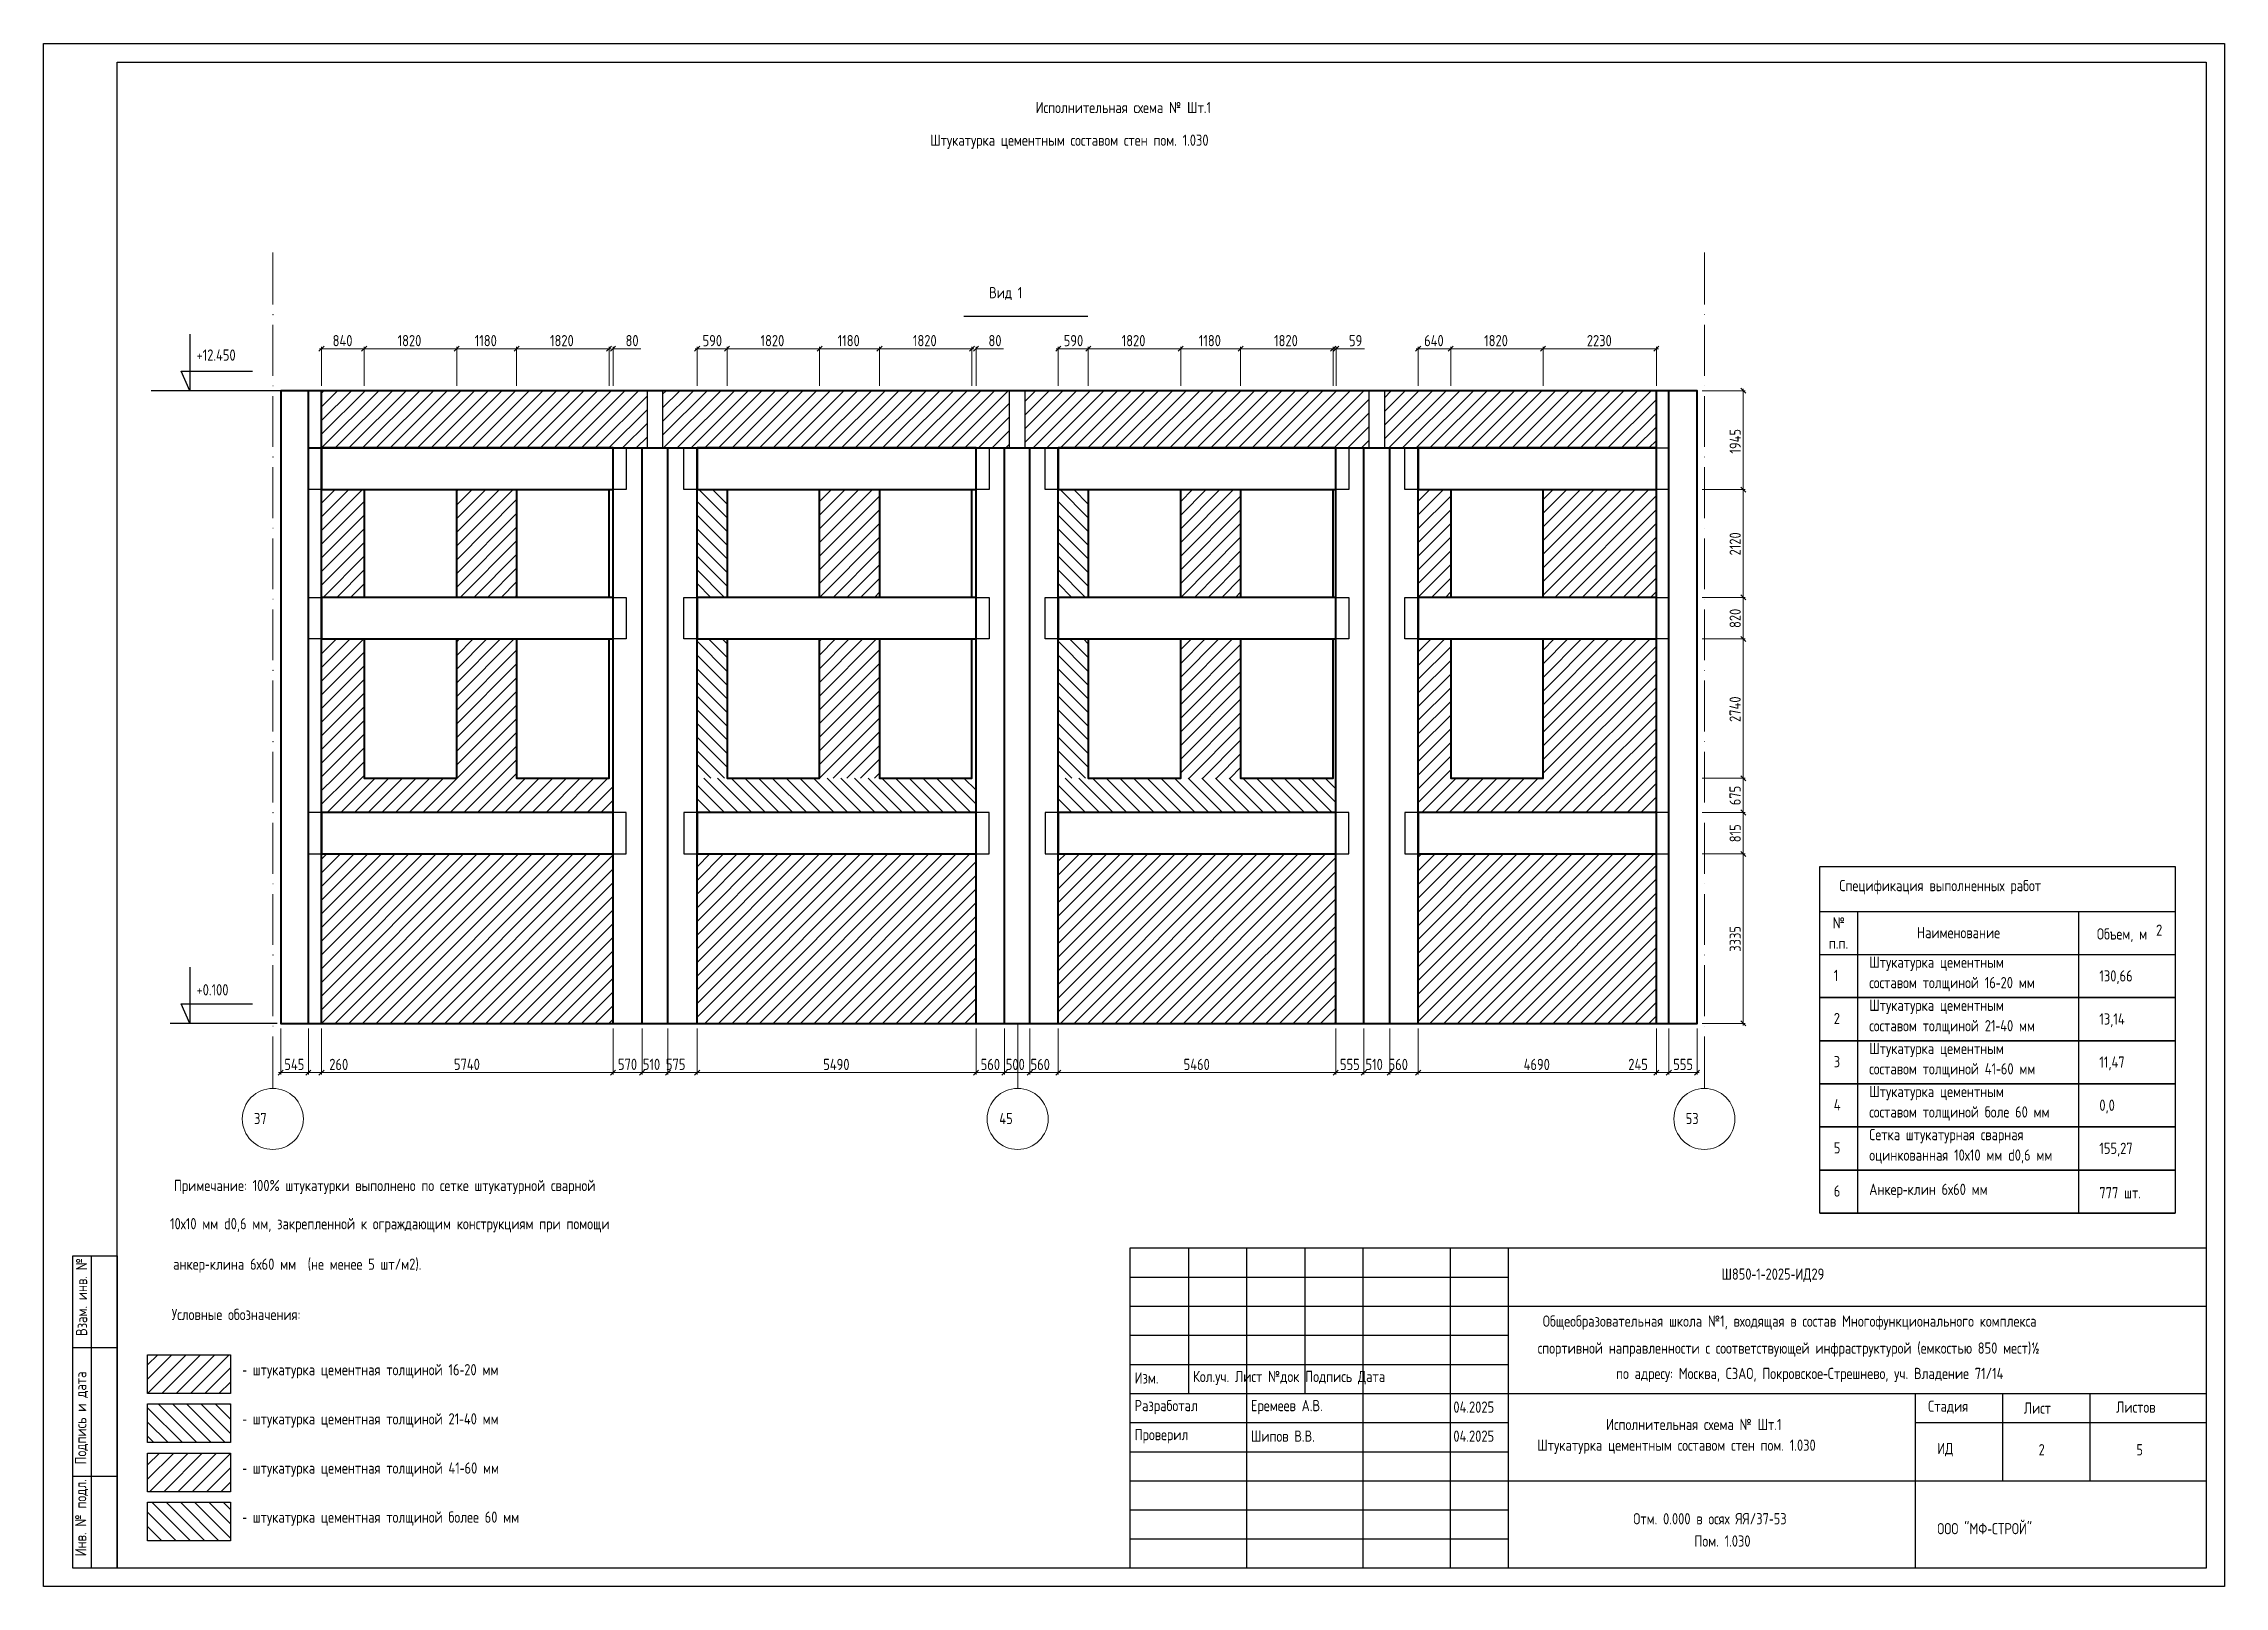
# Model space of a CAD drawing. Header units: millimetres. Extents: x 0 to 130, y 0 to 17.
# Drawn here: x 26.44 to 49.74, y 0.06 to 16.54 of the extents above; entities that cross this region are included whole.
import ezdxf

# ---------------------------------------------------------------- set-up
doc = ezdxf.new("R2010")
doc.units = ezdxf.units.MM
doc.layers.add('PDF _0', color=7, linetype='Continuous')
doc.layers.add('PDF _Текст', color=7, linetype='Continuous')
doc.layers.add('PDF _Оси-1', color=7, linetype='Continuous', true_color=0xaaaaaa)
doc.layers.add('PDF _Оси-3', color=7, linetype='Continuous', true_color=0x989898)
doc.styles.get("Standard").update_dxf_attribs({"font": 'ГОСТ тип А.ttf'})

msp = doc.modelspace()

# ---------------------------------------------------------------- texts
at = {"layer": 'PDF _Текст', "char_height": 0.12, "attachment_point": 4}
for s, insert in [('Исполнительная схема № Шт.1', (37.041, 15.853)), ('Штукатурка цементным составом стен пом. 1.030', (35.914, 15.488)), ('Вид 1', (36.544, 13.867)), ('840', (29.531, 13.364)), ('1820', (30.225, 13.364)), ('1180', (31.049, 13.364)), ('1820', (31.853, 13.364)), ('80', (32.66, 13.364)), ('590', (33.483, 13.364)), ('1820', (34.102, 13.364)), ('1180', (34.926, 13.364)), ('1820', (35.73, 13.364)), ('80', (36.537, 13.364)), ('590', (37.341, 13.364)), ('1820', (37.96, 13.364)), ('1180', (38.784, 13.364)), ('1820', (39.588, 13.364)), ('59', (40.388, 13.364)), ('640', (41.191, 13.364)), ('1820', (41.832, 13.364)), ('2230', (42.929, 13.364)), ('+12.450', (28.077, 13.21)), ('Спецификация выполненных работ', (45.627, 7.529)), ('№', (45.556, 7.148)), ('Наименование', (46.457, 7.043)), ('Объем, м', (48.378, 7.015)), ('2', (49.01, 7.069)), ('п.п.', (45.514, 6.931)), ('Штукатурка цементным', (45.946, 6.711)), ('1', (45.567, 6.586)), ('составом толщиной 16‐20 мм', (45.946, 6.493)), ('130,66', (48.404, 6.567)), ('+0.100', (28.077, 6.433)), ('Штукатурка цементным', (45.946, 6.251)), ('2', (45.567, 6.126)), ('составом толщиной 21‐40 мм', (45.946, 6.033)), ('13,14', (48.404, 6.107)), ('Штукатурка цементным', (45.946, 5.79)), ('545', (29.015, 5.636)), ('260', (29.495, 5.636)), ('5740', (30.827, 5.637)), ('570 510 575', (32.579, 5.637)), ('5490', (34.772, 5.636)), ('560 500 560', (36.454, 5.636)), ('5460', (38.622, 5.636)), ('555 510 560', (40.292, 5.636)), ('4690', (42.254, 5.636)), ('245', (43.372, 5.636)), ('555', (43.852, 5.636)), ('3', (45.567, 5.665)), ('составом толщиной 41‐60 мм', (45.946, 5.573)), ('11,47', (48.404, 5.647)), ('Штукатурка цементным', (45.946, 5.33)), ('4', (45.567, 5.205)), ('составом толщиной боле 60 мм', (45.946, 5.112)), ('0,0', (48.404, 5.186)), ('Сетка штукатурная сварная', (45.946, 4.87)), ('5', (45.567, 4.745)), ('оцинкованная 10х10 мм d0,6 мм', (45.946, 4.652)), ('155,27', (48.404, 4.726)), ('Примечание: 100% штукатурки выполнено по сетке штукатурной сварной', (27.835, 4.327)), ('6', (45.567, 4.284)), ('Анкер‐клин 6х60 мм', (45.946, 4.286)), ('777 шт.', (48.404, 4.266)), ('10х10 мм d0,6 мм, закрепленной к ограждающим конструкциям при помощи', (27.794, 3.919)), ('анкер‐клина 6х60 мм  (не менее 5 шт/м2).', (27.827, 3.487)), ('Ш850‐1‐2025‐ИД29', (44.367, 3.385)), ('Условные обозначения:', (27.812, 2.966)), ('Общеобразовательная школа №1, входящая в состав Многофункционального комплекса', (42.459, 2.879)), ('спортивной направленности с соответствующей инфраструктурой (емкостью 850 мест)½', (42.404, 2.591)), ('‐ штукатурка цементная толщиной 16‐20 мм', (28.566, 2.36)), ('Изм.', (38.098, 2.288)), ('Кол.уч. Лист №док Подпись Дата', (38.721, 2.288)), ('по адресу: Москва, СЗАО, Покровское‐Стрешнево, уч. Владение 71/14', (43.241, 2.32)), ('‐ штукатурка цементная толщиной 21‐40 мм', (28.566, 1.835)), ('Разработал', (38.098, 1.977)), ('Еремеев А.В.', (39.34, 1.977)), ('04.2025', (41.503, 1.977)), ('Стадия', (46.575, 1.977)), ('Лист', (47.597, 1.967)), ('Листов', (48.584, 1.977)), ('Проверил', (38.098, 1.667)), ('Шипов В.В.', (39.34, 1.667)), ('04.2025', (41.503, 1.667)), ('Исполнительная схема № Шт.1', (43.135, 1.792)), ('Штукатурка цементным составом стен пом. 1.030', (42.4, 1.554)), ('ИД', (46.672, 1.522)), ('2', (47.755, 1.522)), ('5', (48.8, 1.522)), ('‐ штукатурка цементная толщиной 41‐60 мм', (28.566, 1.31)), ('‐ штукатурка цементная толщиной более 60 мм', (28.566, 0.786)), ('Отм. 0.000 в осях ЯЯ/37‐53', (43.425, 0.785)), ('ООО "МФ‐СТРОЙ"', (46.672, 0.679)), ('Пом. 1.030', (44.078, 0.547))]:
    msp.add_mtext(s, dxfattribs=dict(at, insert=insert))
at = {"layer": 'PDF _Текст', "char_height": 0.12, "attachment_point": 4, "rotation": 90}
for s, insert in [('1945', (44.514, 12.158)), ('2120', (44.514, 11.071)), ('820', (44.514, 10.296)), ('2740', (44.513, 9.292)), ('675', (44.513, 8.403)), ('815', (44.514, 8.008)), ('3335', (44.514, 6.839)), ('Взам. инв. №', (26.849, 2.737)), ('Подпись и дата', (26.849, 1.364)), ('Инв. № подл.', (26.849, 0.384))]:
    msp.add_mtext(s, dxfattribs=dict(at, insert=insert))
at = {"layer": 'PDF _Текст', "color": 253, "true_color": 0xaaaaaa, "char_height": 0.12, "attachment_point": 4}
for s, insert in [('37', (28.691, 5.058)), ('45', (36.653, 5.058)), ('53', (43.985, 5.058))]:
    msp.add_mtext(s, dxfattribs=dict(at, insert=insert))

# ---------------------------------------------------------------- linework, layer by layer
at = {"layer": 'PDF _0', "lineweight": 25}
for points in [[(26.443, 16.535), (49.74, 16.535), (49.74, 0.063), (26.443, 0.063)], [(27.228, 16.339), (49.544, 16.339), (49.544, 0.259), (27.228, 0.259)], [(32.893, 12.829), (33.056, 12.829), (33.056, 12.219), (32.893, 12.219)], [(36.762, 12.829), (36.925, 12.829), (36.925, 12.219), (36.762, 12.219)], [(40.604, 12.829), (40.767, 12.829), (40.767, 12.219), (40.604, 12.219)], [(29.413, 11.774), (29.272, 11.774), (29.272, 12.219), (29.413, 12.219)], [(32.668, 11.774), (32.527, 11.774), (32.527, 12.219), (32.668, 12.219)], [(33.425, 11.774), (33.284, 11.774), (33.284, 12.219), (33.425, 12.219)], [(36.545, 11.774), (36.404, 11.774), (36.404, 12.219), (36.545, 12.219)], [(37.283, 11.774), (37.142, 11.774), (37.142, 12.219), (37.283, 12.219)], [(40.387, 11.774), (40.246, 11.774), (40.246, 12.219), (40.387, 12.219)], [(41.127, 11.774), (40.986, 11.774), (40.986, 12.219), (41.127, 12.219)], [(43.805, 11.774), (43.672, 11.774), (43.672, 12.219), (43.805, 12.219)], [(29.413, 10.179), (29.272, 10.179), (29.272, 10.623), (29.413, 10.623)], [(32.668, 10.179), (32.527, 10.179), (32.527, 10.623), (32.668, 10.623)], [(33.425, 10.179), (33.284, 10.179), (33.284, 10.623), (33.425, 10.623)], [(36.545, 10.179), (36.404, 10.179), (36.404, 10.623), (36.545, 10.623)], [(37.283, 10.179), (37.142, 10.179), (37.142, 10.623), (37.283, 10.623)], [(40.387, 10.179), (40.246, 10.179), (40.246, 10.623), (40.387, 10.623)], [(41.127, 10.179), (40.986, 10.179), (40.986, 10.623), (41.127, 10.623)], [(43.805, 10.179), (43.672, 10.179), (43.672, 10.623), (43.805, 10.623)], [(29.272, 7.883), (29.413, 7.883), (29.413, 8.326), (29.272, 8.326)], [(32.527, 7.883), (32.668, 7.883), (32.668, 8.326), (32.527, 8.326)], [(33.284, 7.883), (33.425, 7.883), (33.425, 8.326), (33.284, 8.326)], [(36.404, 7.883), (36.545, 7.883), (36.545, 8.326), (36.404, 8.326)], [(37.142, 7.883), (37.283, 7.883), (37.283, 8.326), (37.142, 8.326)], [(40.246, 7.883), (40.387, 7.883), (40.387, 8.326), (40.246, 8.326)], [(40.986, 7.883), (41.127, 7.883), (41.127, 8.326), (40.986, 8.326)], [(43.672, 7.883), (43.805, 7.883), (43.805, 8.326), (43.672, 8.326)], [(49.214, 4.048), (45.418, 4.048), (45.418, 7.75), (49.214, 7.75)], [(49.214, 6.349), (45.418, 6.349)], [(49.214, 5.889), (45.418, 5.889)], [(49.214, 5.428), (45.418, 5.428)], [(49.214, 4.968), (45.418, 4.968)], [(49.214, 4.508), (45.418, 4.508)], [(26.757, 3.593), (27.228, 3.593), (27.228, 0.259), (26.757, 0.259)], [(38.052, 3.676), (49.544, 3.676), (49.544, 0.259), (38.052, 0.259)], [(27.554, 2.535), (28.439, 2.535), (28.439, 2.122), (27.554, 2.122)], [(27.554, 2.011), (28.439, 2.011), (28.439, 1.598), (27.554, 1.598)], [(27.554, 1.486), (28.439, 1.486), (28.439, 1.073), (27.554, 1.073)], [(27.554, 0.961), (28.439, 0.961), (28.439, 0.548), (27.554, 0.548)]]:
    msp.add_lwpolyline(points, close=True, dxfattribs=at)
for points in [[(36.275, 13.626), (37.6, 13.626)], [(28.004, 13.432), (28.004, 12.829), (27.913, 13.039), (28.674, 13.039)], [(28.976, 12.829), (27.591, 12.829)], [(32.836, 12.829), (33.113, 12.829)], [(36.708, 12.829), (36.979, 12.829)], [(40.547, 12.829), (40.824, 12.829)], [(45.418, 7.27), (49.214, 7.27)], [(45.821, 7.27), (45.821, 4.048)], [(48.183, 7.27), (48.183, 4.048)], [(45.418, 6.809), (49.214, 6.809)], [(28.004, 6.676), (28.004, 6.074), (27.913, 6.284), (28.674, 6.284)], [(28.937, 6.074), (27.794, 6.074)], [(45.418, 4.048), (49.214, 4.048)], [(26.953, 3.593), (26.953, 0.259)], [(38.673, 3.676), (38.673, 2.123)], [(39.294, 3.676), (39.294, 0.259)], [(39.915, 3.676), (39.915, 2.123)], [(40.537, 3.676), (40.537, 0.259)], [(41.468, 3.676), (41.468, 0.259)], [(42.09, 3.676), (42.09, 0.259)], [(38.052, 3.365), (42.09, 3.365)], [(38.052, 3.054), (49.544, 3.054)], [(26.757, 2.612), (27.228, 2.612)], [(38.052, 2.744), (42.09, 2.744)], [(38.052, 2.433), (42.09, 2.433)], [(38.052, 2.123), (49.544, 2.123)], [(46.438, 2.123), (46.438, 0.259)], [(47.37, 2.123), (47.37, 1.191)], [(48.301, 2.123), (48.301, 1.191)], [(38.052, 1.812), (42.09, 1.812)], [(46.438, 1.812), (49.544, 1.812)], [(38.052, 1.501), (42.09, 1.501)], [(26.757, 1.24), (27.228, 1.24)], [(38.052, 1.191), (49.544, 1.191)], [(38.052, 0.88), (42.09, 0.88)], [(38.052, 0.57), (42.09, 0.57)]]:
    msp.add_lwpolyline(points, dxfattribs=at)
at = {"layer": 'PDF _0', "lineweight": 13}
for points in [[(29.44, 13.305), (29.385, 13.25)], [(29.413, 12.883), (29.413, 13.299)], [(32.554, 13.305), (32.5, 13.25)], [(32.527, 12.883), (32.527, 13.299)], [(33.452, 13.305), (33.398, 13.25)], [(33.425, 12.883), (33.425, 13.299)], [(36.431, 13.305), (36.377, 13.25)], [(36.404, 12.883), (36.404, 13.299)], [(37.31, 13.305), (37.256, 13.25)], [(37.283, 12.883), (37.283, 13.299)], [(40.278, 13.305), (40.223, 13.25)], [(40.251, 12.883), (40.251, 13.299)], [(41.155, 13.305), (41.1, 13.25)], [(41.127, 12.883), (41.127, 13.299)], [(43.645, 13.25), (43.699, 13.305)], [(43.672, 12.883), (43.672, 13.299)], [(29.89, 13.277), (29.391, 13.277)], [(29.847, 13.277), (30.878, 13.277)], [(30.834, 13.277), (31.518, 13.277)], [(31.475, 13.277), (32.505, 13.277)], [(32.484, 13.277), (32.429, 13.277)], [(32.527, 13.277), (32.822, 13.277)], [(33.767, 13.277), (33.403, 13.277)], [(33.724, 13.277), (34.755, 13.277)], [(34.711, 13.277), (35.395, 13.277)], [(35.351, 13.277), (36.382, 13.277)], [(36.361, 13.277), (36.306, 13.277)], [(36.404, 13.277), (36.699, 13.277)], [(37.625, 13.277), (37.261, 13.277)], [(37.582, 13.277), (38.612, 13.277)], [(38.569, 13.277), (39.253, 13.277)], [(39.209, 13.277), (40.24, 13.277)], [(40.219, 13.277), (40.164, 13.277)], [(40.251, 13.277), (40.553, 13.277)], [(41.106, 13.277), (41.496, 13.277)], [(41.453, 13.277), (42.484, 13.277)], [(42.441, 13.277), (43.694, 13.277)], [(44.161, 12.829), (44.622, 12.829)], [(44.628, 12.802), (44.573, 12.856)], [(44.6, 12.851), (44.6, 11.752)], [(44.6, 11.796), (44.6, 10.602)], [(44.6, 10.645), (44.6, 10.157)], [(44.6, 10.2), (44.6, 8.67)], [(44.6, 8.714), (44.6, 8.304)], [(44.6, 8.347), (44.6, 7.862)], [(44.6, 6.052), (44.6, 7.905)], [(44.161, 6.074), (44.622, 6.074)], [(44.573, 6.101), (44.628, 6.047)], [(28.976, 6.019), (28.976, 5.527)], [(44.106, 6.019), (44.106, 5.527)], [(29.003, 5.576), (28.949, 5.522)], [(28.954, 5.549), (29.293, 5.549)], [(29.25, 5.549), (29.413, 5.549), (29.729, 5.549)], [(29.391, 5.549), (32.549, 5.549)], [(32.505, 5.549), (32.858, 5.549)], [(32.815, 5.549), (33.135, 5.549)], [(33.091, 5.549), (33.447, 5.549)], [(33.403, 5.549), (36.426, 5.549)], [(36.382, 5.549), (36.73, 5.549)], [(36.686, 5.549), (37.001, 5.549)], [(36.958, 5.549), (37.305, 5.549)], [(37.261, 5.549), (40.267, 5.549)], [(40.224, 5.549), (40.569, 5.549)], [(40.525, 5.549), (40.845, 5.549)], [(40.802, 5.549), (41.149, 5.549)], [(41.106, 5.549), (43.694, 5.549)], [(43.672, 5.549), (43.343, 5.549)], [(43.651, 5.549), (43.805, 5.549)], [(43.783, 5.549), (44.128, 5.549)], [(44.079, 5.522), (44.133, 5.576)]]:
    msp.add_lwpolyline(points, dxfattribs=at)
for points in [[(29.841, 13.25), (29.896, 13.305)], [(29.868, 13.299), (29.868, 12.883)], [(30.829, 13.25), (30.883, 13.305)], [(30.856, 13.299), (30.856, 12.883)], [(31.469, 13.25), (31.523, 13.305)], [(31.496, 13.299), (31.496, 12.883)], [(32.511, 13.305), (32.457, 13.25)], [(32.484, 13.299), (32.484, 12.883)], [(33.718, 13.25), (33.772, 13.305)], [(33.745, 13.299), (33.745, 12.883)], [(34.706, 13.25), (34.76, 13.305)], [(34.733, 13.299), (34.733, 12.883)], [(35.346, 13.25), (35.4, 13.305)], [(35.373, 13.299), (35.373, 12.883)], [(36.388, 13.305), (36.334, 13.25)], [(36.361, 13.299), (36.361, 12.883)], [(37.576, 13.25), (37.63, 13.305)], [(37.603, 13.299), (37.603, 12.883)], [(38.564, 13.25), (38.618, 13.305)], [(38.591, 13.299), (38.591, 12.883)], [(39.204, 13.25), (39.258, 13.305)], [(39.231, 13.299), (39.231, 12.883)], [(40.246, 13.305), (40.191, 13.25)], [(40.219, 13.299), (40.219, 12.883)], [(41.448, 13.25), (41.502, 13.305)], [(41.475, 13.299), (41.475, 12.883)], [(42.435, 13.25), (42.489, 13.305)], [(42.462, 13.299), (42.462, 12.883)], [(44.622, 11.774), (44.161, 11.774)], [(44.628, 11.747), (44.573, 11.801)], [(44.622, 10.623), (44.161, 10.623)], [(44.628, 10.596), (44.573, 10.651)], [(44.622, 10.179), (44.161, 10.179)], [(44.628, 10.151), (44.573, 10.206)], [(44.622, 8.692), (44.161, 8.692)], [(44.573, 8.719), (44.628, 8.665)], [(44.622, 8.326), (44.161, 8.326)], [(44.628, 8.298), (44.573, 8.353)], [(44.622, 7.883), (44.161, 7.883)], [(44.628, 7.856), (44.573, 7.91)], [(29.272, 5.527), (29.272, 6.019)], [(29.413, 5.527), (29.413, 6.019)], [(32.527, 5.527), (32.527, 6.019)], [(32.836, 5.527), (32.836, 6.019)], [(33.113, 5.527), (33.113, 6.019)], [(33.425, 5.527), (33.425, 6.019)], [(36.404, 5.527), (36.404, 6.019)], [(36.708, 5.527), (36.708, 6.019)], [(36.979, 5.527), (36.979, 6.019)], [(37.283, 5.527), (37.283, 6.019)], [(40.246, 5.527), (40.246, 6.019)], [(40.547, 5.527), (40.547, 6.019)], [(40.824, 5.527), (40.824, 6.019)], [(41.127, 5.527), (41.127, 6.019)], [(43.672, 5.527), (43.672, 6.019)], [(43.805, 5.527), (43.805, 6.019)], [(29.244, 5.522), (29.299, 5.576)], [(29.385, 5.522), (29.44, 5.576)], [(32.5, 5.522), (32.554, 5.576)], [(32.809, 5.522), (32.864, 5.576)], [(33.086, 5.522), (33.14, 5.576)], [(33.398, 5.522), (33.452, 5.576)], [(36.377, 5.522), (36.431, 5.576)], [(36.681, 5.522), (36.735, 5.576)], [(36.952, 5.522), (37.006, 5.576)], [(37.256, 5.522), (37.31, 5.576)], [(40.219, 5.522), (40.273, 5.576)], [(40.52, 5.522), (40.574, 5.576)], [(40.796, 5.522), (40.851, 5.576)], [(41.1, 5.522), (41.155, 5.576)], [(43.645, 5.522), (43.699, 5.576)], [(43.778, 5.522), (43.832, 5.576)]]:
    msp.add_lwpolyline(points, close=True, dxfattribs=at)
at = {"layer": 'PDF _0', "lineweight": 40}
for points in [[(43.805, 6.074), (44.106, 6.074), (44.106, 12.829), (28.976, 12.829), (28.976, 6.074), (29.272, 6.074), (29.272, 12.829)], [(29.272, 6.074), (29.413, 6.074), (29.413, 12.829)], [(41.127, 6.074), (43.672, 6.074), (43.672, 12.829)], [(43.672, 6.074), (43.805, 6.074), (43.805, 12.829)], [(29.272, 12.219), (43.672, 12.219)], [(29.413, 6.074), (32.527, 6.074), (32.527, 12.219)], [(32.527, 6.074), (32.836, 6.074), (32.836, 12.219)], [(32.836, 6.074), (33.113, 6.074), (33.113, 12.219)], [(33.113, 6.074), (33.425, 6.074), (33.425, 12.219)], [(33.425, 6.074), (36.404, 6.074), (36.404, 12.219)], [(36.404, 6.074), (36.708, 6.074), (36.708, 12.219)], [(36.708, 6.074), (36.979, 6.074), (36.979, 12.219)], [(36.979, 6.074), (37.283, 6.074), (37.283, 12.219)], [(37.283, 6.074), (40.246, 6.074), (40.246, 12.219)], [(40.246, 6.074), (40.547, 6.074), (40.547, 12.219)], [(40.547, 6.074), (40.824, 6.074), (40.824, 12.219)], [(40.824, 6.074), (41.127, 6.074), (41.127, 12.219)], [(29.868, 11.774), (29.868, 10.623)], [(30.856, 10.623), (30.856, 11.774)], [(31.496, 11.774), (31.496, 10.623)], [(32.484, 10.623), (32.484, 11.774)], [(33.745, 11.774), (33.745, 10.623)], [(34.733, 10.623), (34.733, 11.774)], [(35.373, 11.774), (35.373, 10.623)], [(36.361, 10.623), (36.361, 11.774)], [(37.603, 11.774), (37.603, 10.623)], [(38.591, 10.623), (38.591, 11.774)], [(39.231, 11.774), (39.231, 10.623)], [(40.219, 10.623), (40.219, 11.774)], [(41.475, 11.774), (41.475, 10.623)], [(42.462, 10.623), (42.462, 11.774)], [(29.868, 10.179), (29.868, 8.692), (30.856, 8.692), (30.856, 10.179)], [(31.496, 10.179), (31.496, 8.692), (32.484, 8.692), (32.484, 10.179)], [(33.745, 10.179), (33.745, 8.692), (34.733, 8.692), (34.733, 10.179)], [(35.373, 10.179), (35.373, 8.692), (36.361, 8.692), (36.361, 10.179)], [(37.603, 10.179), (37.603, 8.692), (38.591, 8.692), (38.591, 10.179)], [(39.231, 10.179), (39.231, 8.692), (40.219, 8.692), (40.219, 10.179)], [(41.475, 10.179), (41.475, 8.692), (42.462, 8.692), (42.462, 10.179)]]:
    msp.add_lwpolyline(points, dxfattribs=at)
at = {"layer": 'PDF _0', "color": 3, "lineweight": 20}
for points in [[(29.413, 12.803), (29.438, 12.829)], [(29.413, 12.657), (29.584, 12.829)], [(29.413, 12.511), (29.731, 12.829)], [(29.413, 12.365), (29.877, 12.829)], [(29.413, 12.219), (30.023, 12.829)], [(29.559, 12.219), (30.169, 12.829)], [(29.705, 12.219), (30.315, 12.829)], [(29.851, 12.219), (30.462, 12.829)], [(29.997, 12.219), (30.608, 12.829)], [(30.144, 12.219), (30.754, 12.829)], [(30.29, 12.219), (30.9, 12.829)], [(30.436, 12.219), (31.046, 12.829)], [(30.582, 12.219), (31.192, 12.829)], [(30.728, 12.219), (31.339, 12.829)], [(30.874, 12.219), (31.485, 12.829)], [(31.021, 12.219), (31.631, 12.829)], [(31.167, 12.219), (31.777, 12.829)], [(31.313, 12.219), (31.923, 12.829)], [(31.459, 12.219), (32.07, 12.829)], [(31.605, 12.219), (32.216, 12.829)], [(31.752, 12.219), (32.362, 12.829)], [(31.898, 12.219), (32.508, 12.829)], [(32.044, 12.219), (32.654, 12.829)], [(32.19, 12.219), (32.8, 12.829)], [(33.056, 12.793), (33.093, 12.829)], [(33.056, 12.646), (33.239, 12.829)], [(33.056, 12.5), (33.385, 12.829)], [(33.056, 12.354), (33.531, 12.829)], [(33.067, 12.219), (33.678, 12.829)], [(33.213, 12.219), (33.824, 12.829)], [(33.36, 12.219), (33.97, 12.829)], [(33.506, 12.219), (34.116, 12.829)], [(33.652, 12.219), (34.262, 12.829)], [(33.798, 12.219), (34.408, 12.829)], [(33.944, 12.219), (34.555, 12.829)], [(34.09, 12.219), (34.701, 12.829)], [(34.237, 12.219), (34.847, 12.829)], [(34.383, 12.219), (34.993, 12.829)], [(34.529, 12.219), (35.139, 12.829)], [(34.675, 12.219), (35.286, 12.829)], [(34.821, 12.219), (35.432, 12.829)], [(34.968, 12.219), (35.578, 12.829)], [(35.114, 12.219), (35.724, 12.829)], [(35.26, 12.219), (35.87, 12.829)], [(35.406, 12.219), (36.016, 12.829)], [(35.552, 12.219), (36.163, 12.829)], [(35.698, 12.219), (36.309, 12.829)], [(35.845, 12.219), (36.455, 12.829)], [(35.991, 12.219), (36.601, 12.829)], [(36.137, 12.219), (36.747, 12.829)], [(36.925, 12.714), (37.04, 12.829)], [(36.925, 12.568), (37.186, 12.829)], [(36.925, 12.422), (37.332, 12.829)], [(36.925, 12.276), (37.478, 12.829)], [(37.014, 12.219), (37.624, 12.829)], [(37.16, 12.219), (37.771, 12.829)], [(37.306, 12.219), (37.917, 12.829)], [(37.453, 12.219), (38.063, 12.829)], [(37.599, 12.219), (38.209, 12.829)], [(37.745, 12.219), (38.355, 12.829)], [(37.891, 12.219), (38.502, 12.829)], [(38.037, 12.219), (38.648, 12.829)], [(38.184, 12.219), (38.794, 12.829)], [(38.33, 12.219), (38.94, 12.829)], [(38.476, 12.219), (39.086, 12.829)], [(38.622, 12.219), (39.232, 12.829)], [(38.768, 12.219), (39.379, 12.829)], [(38.914, 12.219), (39.525, 12.829)], [(39.061, 12.219), (39.671, 12.829)], [(39.207, 12.219), (39.817, 12.829)], [(39.353, 12.219), (39.963, 12.829)], [(39.499, 12.219), (40.11, 12.829)], [(39.645, 12.219), (40.256, 12.829)], [(39.792, 12.219), (40.402, 12.829)], [(39.938, 12.219), (40.548, 12.829)], [(40.767, 12.755), (40.84, 12.829)], [(40.767, 12.609), (40.987, 12.829)], [(40.767, 12.463), (41.133, 12.829)], [(40.767, 12.317), (41.279, 12.829)], [(40.815, 12.219), (41.425, 12.829)], [(40.961, 12.219), (41.571, 12.829)], [(41.107, 12.219), (41.718, 12.829)], [(41.253, 12.219), (41.864, 12.829)], [(41.4, 12.219), (42.01, 12.829)], [(41.546, 12.219), (42.156, 12.829)], [(41.692, 12.219), (42.302, 12.829)], [(41.838, 12.219), (42.448, 12.829)], [(41.984, 12.219), (42.595, 12.829)], [(42.13, 12.219), (42.741, 12.829)], [(42.277, 12.219), (42.887, 12.829)], [(42.423, 12.219), (43.033, 12.829)], [(42.569, 12.219), (43.179, 12.829)], [(42.715, 12.219), (43.326, 12.829)], [(42.861, 12.219), (43.472, 12.829)], [(43.008, 12.219), (43.618, 12.829)], [(32.336, 12.219), (32.893, 12.776)], [(32.482, 12.219), (32.893, 12.63)], [(36.283, 12.219), (36.762, 12.698)], [(40.084, 12.219), (40.604, 12.739)], [(40.23, 12.219), (40.604, 12.593)], [(43.154, 12.219), (43.672, 12.737)], [(43.3, 12.219), (43.672, 12.591)], [(32.629, 12.219), (32.893, 12.484)], [(36.429, 12.219), (36.762, 12.552)], [(36.576, 12.219), (36.762, 12.405)], [(40.376, 12.219), (40.604, 12.446)], [(43.446, 12.219), (43.672, 12.445)], [(32.775, 12.219), (32.893, 12.337)], [(36.722, 12.219), (36.762, 12.259)], [(40.522, 12.219), (40.604, 12.3)], [(43.592, 12.219), (43.672, 12.299)], [(29.413, 11.629), (29.558, 11.774)], [(29.413, 11.482), (29.704, 11.774)], [(29.413, 11.336), (29.85, 11.774)], [(30.856, 11.756), (30.873, 11.774)], [(30.856, 11.61), (31.02, 11.774)], [(30.856, 11.464), (31.166, 11.774)], [(30.856, 11.318), (31.312, 11.774)], [(30.856, 11.172), (31.458, 11.774)], [(30.856, 11.025), (31.496, 11.666)], [(41.127, 11.649), (41.252, 11.774)], [(41.127, 11.503), (41.398, 11.774)], [(41.127, 11.357), (41.475, 11.704)], [(42.462, 11.668), (42.568, 11.774)], [(42.462, 11.522), (42.714, 11.774)], [(42.462, 11.376), (42.86, 11.774)], [(42.462, 11.23), (43.006, 11.774)], [(42.462, 11.083), (43.153, 11.774)], [(42.462, 10.937), (43.299, 11.774)], [(42.462, 10.791), (43.445, 11.774)], [(42.462, 10.645), (43.591, 11.774)], [(42.587, 10.623), (43.672, 11.709)], [(29.413, 11.19), (29.868, 11.646)], [(29.413, 11.044), (29.868, 11.5)], [(30.856, 10.879), (31.496, 11.52)], [(41.127, 11.21), (41.475, 11.558)], [(42.733, 10.623), (43.672, 11.562)], [(42.879, 10.623), (43.672, 11.416)], [(29.413, 10.898), (29.868, 11.354)], [(29.413, 10.752), (29.868, 11.207)], [(30.856, 10.733), (31.496, 11.373)], [(30.893, 10.623), (31.496, 11.227)], [(41.127, 11.064), (41.475, 11.411)], [(41.127, 10.918), (41.475, 11.265)], [(43.026, 10.623), (43.672, 11.27)], [(29.431, 10.623), (29.868, 11.061)], [(31.039, 10.623), (31.496, 11.081)], [(41.127, 10.772), (41.475, 11.119)], [(41.127, 10.626), (41.475, 10.973)], [(43.172, 10.623), (43.672, 11.124)], [(43.318, 10.623), (43.672, 10.978)], [(29.577, 10.623), (29.868, 10.915)], [(29.723, 10.623), (29.868, 10.769)], [(31.185, 10.623), (31.496, 10.935)], [(31.331, 10.623), (31.496, 10.789)], [(41.271, 10.623), (41.475, 10.827)], [(43.464, 10.623), (43.672, 10.832)], [(31.477, 10.623), (31.496, 10.642)], [(41.418, 10.623), (41.475, 10.681)], [(43.61, 10.623), (43.672, 10.685)], [(29.413, 10.167), (29.424, 10.179)], [(29.413, 10.021), (29.571, 10.179)], [(29.413, 9.874), (29.717, 10.179)], [(29.413, 9.728), (29.863, 10.179)], [(29.413, 9.582), (29.868, 10.038)], [(30.856, 10.148), (30.886, 10.179)], [(30.856, 10.002), (31.032, 10.179)], [(30.856, 9.856), (31.179, 10.179)], [(30.856, 9.71), (31.325, 10.179)], [(30.856, 9.564), (31.471, 10.179)], [(30.856, 9.417), (31.496, 10.058)], [(41.127, 10.041), (41.265, 10.179)], [(41.127, 9.895), (41.411, 10.179)], [(41.127, 9.749), (41.475, 10.096)], [(42.462, 10.06), (42.581, 10.179)], [(42.462, 9.914), (42.727, 10.179)], [(42.462, 9.768), (42.873, 10.179)], [(42.462, 9.622), (43.019, 10.179)], [(42.462, 9.475), (43.165, 10.179)], [(42.462, 9.329), (43.312, 10.179)], [(42.462, 9.183), (43.458, 10.179)], [(42.462, 9.037), (43.604, 10.179)], [(42.462, 8.891), (43.672, 10.101)], [(29.413, 9.436), (29.868, 9.892)], [(30.856, 9.271), (31.496, 9.912)], [(41.127, 9.602), (41.475, 9.95)], [(41.127, 9.456), (41.475, 9.803)], [(42.19, 8.326), (42.556, 8.692), (43.672, 9.808)], [(42.462, 8.744), (43.672, 9.954)], [(29.413, 9.29), (29.868, 9.746)], [(29.413, 9.144), (29.868, 9.599)], [(30.856, 9.125), (31.496, 9.765)], [(30.856, 8.979), (31.496, 9.619)], [(41.127, 9.31), (41.475, 9.657)], [(42.336, 8.326), (42.702, 8.692), (43.672, 9.662)], [(29.413, 8.997), (29.868, 9.453)], [(30.495, 8.326), (30.861, 8.692), (31.496, 9.327)], [(30.856, 8.833), (31.496, 9.473)], [(41.127, 9.164), (41.475, 9.511)], [(41.127, 9.018), (41.475, 9.365)], [(42.482, 8.326), (42.848, 8.692), (43.672, 9.516)], [(42.628, 8.326), (42.994, 8.692), (43.672, 9.37)], [(29.413, 8.851), (29.868, 9.307)], [(29.413, 8.705), (29.868, 9.161)], [(30.641, 8.326), (31.007, 8.692), (31.496, 9.181)], [(41.127, 8.871), (41.475, 9.219)], [(42.774, 8.326), (43.14, 8.692), (43.672, 9.224)], [(29.413, 8.559), (29.546, 8.692), (29.868, 9.015)], [(29.413, 8.413), (29.692, 8.692), (29.868, 8.868)], [(30.787, 8.326), (31.154, 8.692), (31.496, 9.034)], [(30.934, 8.326), (31.3, 8.692), (31.496, 8.888)], [(41.127, 8.725), (41.475, 9.073)], [(41.127, 8.579), (41.24, 8.692), (41.475, 8.926)], [(42.92, 8.326), (43.287, 8.692), (43.672, 9.077)], [(43.067, 8.326), (43.433, 8.692), (43.672, 8.931)], [(29.472, 8.326), (29.838, 8.692), (29.868, 8.722)], [(29.618, 8.326), (29.984, 8.692)], [(29.764, 8.326), (30.13, 8.692)], [(29.91, 8.326), (30.276, 8.692)], [(30.056, 8.326), (30.423, 8.692)], [(30.203, 8.326), (30.569, 8.692)], [(30.349, 8.326), (30.715, 8.692)], [(31.08, 8.326), (31.446, 8.692), (31.496, 8.742)], [(31.226, 8.326), (31.592, 8.692)], [(31.372, 8.326), (31.738, 8.692)], [(31.518, 8.326), (31.884, 8.692)], [(31.664, 8.326), (32.031, 8.692)], [(31.811, 8.326), (32.177, 8.692)], [(31.957, 8.326), (32.323, 8.692)], [(32.103, 8.326), (32.469, 8.692)], [(41.127, 8.433), (41.386, 8.692), (41.475, 8.78)], [(41.166, 8.326), (41.532, 8.692)], [(41.312, 8.326), (41.679, 8.692)], [(41.459, 8.326), (41.825, 8.692)], [(41.605, 8.326), (41.971, 8.692)], [(41.751, 8.326), (42.117, 8.692)], [(41.897, 8.326), (42.263, 8.692)], [(42.043, 8.326), (42.41, 8.692)], [(43.213, 8.326), (43.579, 8.692), (43.672, 8.785)], [(43.359, 8.326), (43.672, 8.639)], [(32.249, 8.326), (32.527, 8.604)], [(32.395, 8.326), (32.527, 8.457)], [(43.505, 8.326), (43.672, 8.493)], [(43.651, 8.326), (43.672, 8.346)], [(29.413, 7.828), (29.468, 7.883)], [(29.413, 7.682), (29.614, 7.883)], [(29.413, 7.536), (29.76, 7.883)], [(29.413, 7.389), (29.907, 7.883)], [(29.413, 7.243), (30.053, 7.883)], [(29.413, 7.097), (30.199, 7.883)], [(29.413, 6.951), (30.345, 7.883)], [(29.413, 6.805), (30.491, 7.883)], [(29.413, 6.658), (30.637, 7.883)], [(29.413, 6.512), (30.784, 7.883)], [(29.413, 6.366), (30.93, 7.883)], [(29.413, 6.22), (31.076, 7.883)], [(29.413, 6.074), (31.222, 7.883)], [(29.559, 6.074), (31.368, 7.883)], [(29.705, 6.074), (31.515, 7.883)], [(29.851, 6.074), (31.661, 7.883)], [(29.997, 6.074), (31.807, 7.883)], [(30.144, 6.074), (31.953, 7.883)], [(30.29, 6.074), (32.099, 7.883)], [(30.436, 6.074), (32.245, 7.883)], [(30.582, 6.074), (32.392, 7.883)], [(30.728, 6.074), (32.527, 7.873)], [(30.874, 6.074), (32.527, 7.726)], [(33.425, 7.747), (33.561, 7.883)], [(33.425, 7.601), (33.707, 7.883)], [(33.425, 7.455), (33.853, 7.883)], [(33.425, 7.309), (34, 7.883)], [(33.425, 7.163), (34.146, 7.883)], [(33.425, 7.016), (34.292, 7.883)], [(33.425, 6.87), (34.438, 7.883)], [(33.425, 6.724), (34.584, 7.883)], [(33.425, 6.578), (34.731, 7.883)], [(33.425, 6.432), (34.877, 7.883)], [(33.425, 6.286), (35.023, 7.883)], [(33.425, 6.139), (35.169, 7.883)], [(33.506, 6.074), (35.315, 7.883)], [(33.652, 6.074), (35.461, 7.883)], [(33.798, 6.074), (35.608, 7.883)], [(33.944, 6.074), (35.754, 7.883)], [(34.09, 6.074), (35.9, 7.883)], [(34.237, 6.074), (36.046, 7.883)], [(34.383, 6.074), (36.192, 7.883)], [(34.529, 6.074), (36.339, 7.883)], [(34.675, 6.074), (36.404, 7.803)], [(37.283, 7.805), (37.362, 7.883)], [(37.283, 7.658), (37.508, 7.883)], [(37.283, 7.512), (37.654, 7.883)], [(37.283, 7.366), (37.8, 7.883)], [(37.283, 7.22), (37.947, 7.883)], [(37.283, 7.074), (38.093, 7.883)], [(37.283, 6.927), (38.239, 7.883)], [(37.283, 6.781), (38.385, 7.883)], [(37.283, 6.635), (38.531, 7.883)], [(37.283, 6.489), (38.677, 7.883)], [(37.283, 6.343), (38.824, 7.883)], [(37.283, 6.197), (38.97, 7.883)], [(37.306, 6.074), (39.116, 7.883)], [(37.453, 6.074), (39.262, 7.883)], [(37.599, 6.074), (39.408, 7.883)], [(37.745, 6.074), (39.555, 7.883)], [(37.891, 6.074), (39.701, 7.883)], [(38.037, 6.074), (39.847, 7.883)], [(38.184, 6.074), (39.993, 7.883)], [(38.33, 6.074), (40.139, 7.883)], [(38.476, 6.074), (40.246, 7.844)], [(38.622, 6.074), (40.246, 7.697)], [(41.127, 7.848), (41.163, 7.883)], [(41.127, 7.702), (41.309, 7.883)], [(41.127, 7.556), (41.455, 7.883)], [(41.127, 7.41), (41.601, 7.883)], [(41.127, 7.263), (41.747, 7.883)], [(41.127, 7.117), (41.893, 7.883)], [(41.127, 6.971), (42.04, 7.883)], [(41.127, 6.825), (42.186, 7.883)], [(41.127, 6.679), (42.332, 7.883)], [(41.127, 6.533), (42.478, 7.883)], [(41.127, 6.386), (42.624, 7.883)], [(41.127, 6.24), (42.771, 7.883)], [(41.127, 6.094), (42.917, 7.883)], [(41.253, 6.074), (43.063, 7.883)], [(41.4, 6.074), (43.209, 7.883)], [(41.546, 6.074), (43.355, 7.883)], [(41.692, 6.074), (43.501, 7.883)], [(41.838, 6.074), (43.648, 7.883)], [(41.984, 6.074), (43.672, 7.762)], [(31.021, 6.074), (32.527, 7.58)], [(34.821, 6.074), (36.404, 7.656)], [(34.968, 6.074), (36.404, 7.51)], [(38.768, 6.074), (40.246, 7.551)], [(42.13, 6.074), (43.672, 7.616)], [(42.277, 6.074), (43.672, 7.469)], [(31.167, 6.074), (32.527, 7.434)], [(31.313, 6.074), (32.527, 7.288)], [(35.114, 6.074), (36.404, 7.364)], [(38.914, 6.074), (40.246, 7.405)], [(39.061, 6.074), (40.246, 7.259)], [(42.423, 6.074), (43.672, 7.323)], [(31.459, 6.074), (32.527, 7.142)], [(31.605, 6.074), (32.527, 6.996)], [(35.26, 6.074), (36.404, 7.218)], [(35.406, 6.074), (36.404, 7.072)], [(39.207, 6.074), (40.246, 7.113)], [(42.569, 6.074), (43.672, 7.177)], [(42.715, 6.074), (43.672, 7.031)], [(31.752, 6.074), (32.527, 6.849)], [(35.552, 6.074), (36.404, 6.926)], [(35.698, 6.074), (36.404, 6.779)], [(39.353, 6.074), (40.246, 6.966)], [(39.499, 6.074), (40.246, 6.82)], [(42.861, 6.074), (43.672, 6.885)], [(31.898, 6.074), (32.527, 6.703)], [(32.044, 6.074), (32.527, 6.557)], [(35.845, 6.074), (36.404, 6.633)], [(39.645, 6.074), (40.246, 6.674)], [(39.792, 6.074), (40.246, 6.528)], [(43.008, 6.074), (43.672, 6.738)], [(43.154, 6.074), (43.672, 6.592)], [(32.19, 6.074), (32.527, 6.411)], [(35.991, 6.074), (36.404, 6.487)], [(36.137, 6.074), (36.404, 6.341)], [(39.938, 6.074), (40.246, 6.382)], [(43.3, 6.074), (43.672, 6.446)], [(43.446, 6.074), (43.672, 6.3)], [(32.336, 6.074), (32.527, 6.265)], [(32.482, 6.074), (32.527, 6.118)], [(36.283, 6.074), (36.404, 6.195)], [(40.084, 6.074), (40.246, 6.236)], [(40.23, 6.074), (40.246, 6.089)], [(43.592, 6.074), (43.672, 6.154)], [(27.554, 2.428), (27.662, 2.535)], [(27.554, 2.275), (27.814, 2.535)], [(27.554, 2.122), (27.967, 2.535)], [(27.707, 2.122), (28.12, 2.535)], [(27.859, 2.122), (28.272, 2.535)], [(28.012, 2.122), (28.425, 2.535)], [(28.165, 2.122), (28.439, 2.397)], [(28.317, 2.122), (28.439, 2.245)]]:
    msp.add_lwpolyline(points, dxfattribs=at)
at = {"layer": 'PDF _0', "lineweight": 40}
for points in [[(29.413, 11.774), (32.527, 11.774), (32.527, 12.219), (29.413, 12.219)], [(33.425, 11.774), (36.404, 11.774), (36.404, 12.219), (33.425, 12.219)], [(37.283, 11.774), (40.246, 11.774), (40.246, 12.219), (37.283, 12.219)], [(41.127, 11.774), (43.672, 11.774), (43.672, 12.219), (41.127, 12.219)], [(29.413, 10.179), (32.527, 10.179), (32.527, 10.623), (29.413, 10.623)], [(33.425, 10.179), (36.404, 10.179), (36.404, 10.623), (33.425, 10.623)], [(37.283, 10.179), (40.246, 10.179), (40.246, 10.623), (37.283, 10.623)], [(41.127, 10.179), (43.672, 10.179), (43.672, 10.623), (41.127, 10.623)], [(29.413, 7.883), (32.527, 7.883), (32.527, 8.326), (29.413, 8.326)], [(33.425, 7.883), (36.404, 7.883), (36.404, 8.326), (33.425, 8.326)], [(37.283, 7.883), (40.246, 7.883), (40.246, 8.326), (37.283, 8.326)], [(41.127, 7.883), (43.672, 7.883), (43.672, 8.326), (41.127, 8.326)]]:
    msp.add_lwpolyline(points, close=True, dxfattribs=at)
at = {"layer": 'PDF _0', "color": 5, "lineweight": 20}
for points in [[(33.745, 11.473), (33.444, 11.774)], [(33.745, 11.619), (33.59, 11.774)], [(33.745, 11.765), (33.737, 11.774)], [(37.603, 11.473), (37.302, 11.774)], [(37.603, 11.619), (37.448, 11.774)], [(37.603, 11.765), (37.595, 11.774)], [(33.745, 11.327), (33.425, 11.647)], [(33.745, 11.18), (33.425, 11.501)], [(37.603, 11.327), (37.283, 11.647)], [(37.603, 11.18), (37.283, 11.501)], [(33.745, 11.034), (33.425, 11.354)], [(33.745, 10.888), (33.425, 11.208)], [(37.603, 11.034), (37.283, 11.354)], [(37.603, 10.888), (37.283, 11.208)], [(33.745, 10.742), (33.425, 11.062)], [(37.603, 10.742), (37.283, 11.062)], [(33.718, 10.623), (33.425, 10.916)], [(33.571, 10.623), (33.425, 10.77)], [(37.575, 10.623), (37.283, 10.916)], [(37.429, 10.623), (37.283, 10.77)], [(33.745, 9.833), (33.425, 10.154)], [(33.745, 9.98), (33.546, 10.179)], [(33.745, 10.126), (33.693, 10.179)], [(37.603, 9.833), (37.283, 10.154)], [(37.603, 9.98), (37.404, 10.179)], [(37.603, 10.126), (37.551, 10.179)], [(33.745, 9.687), (33.425, 10.007)], [(33.745, 9.541), (33.425, 9.861)], [(37.603, 9.687), (37.283, 10.007)], [(37.603, 9.541), (37.283, 9.861)], [(33.745, 9.395), (33.425, 9.715)], [(33.745, 9.249), (33.425, 9.569)], [(37.603, 9.395), (37.283, 9.715)], [(37.603, 9.249), (37.283, 9.569)], [(33.745, 9.103), (33.425, 9.423)], [(37.603, 9.103), (37.283, 9.423)], [(33.745, 8.956), (33.425, 9.277)], [(33.745, 8.81), (33.425, 9.13)], [(37.603, 8.956), (37.283, 9.277)], [(37.603, 8.81), (37.283, 9.13)], [(33.718, 8.692), (33.425, 8.984)], [(37.575, 8.692), (37.283, 8.984)], [(33.571, 8.692), (33.425, 8.838)], [(33.864, 8.326), (33.497, 8.692)], [(34.01, 8.326), (33.644, 8.692)], [(34.156, 8.326), (33.79, 8.692)], [(34.302, 8.326), (33.936, 8.692)], [(34.448, 8.326), (34.082, 8.692)], [(34.595, 8.326), (34.228, 8.692)], [(34.741, 8.326), (34.375, 8.692)], [(34.887, 8.326), (34.521, 8.692)], [(35.033, 8.326), (34.667, 8.692)], [(35.179, 8.326), (34.813, 8.692)], [(35.326, 8.326), (34.959, 8.692)], [(35.472, 8.326), (35.105, 8.692)], [(35.618, 8.326), (35.252, 8.692)], [(35.764, 8.326), (35.398, 8.692)], [(35.91, 8.326), (35.544, 8.692)], [(36.056, 8.326), (35.69, 8.692)], [(36.203, 8.326), (35.836, 8.692)], [(36.349, 8.326), (35.983, 8.692)], [(36.404, 8.416), (36.129, 8.692)], [(36.404, 8.563), (36.275, 8.692)], [(37.429, 8.692), (37.283, 8.838)], [(37.722, 8.326), (37.355, 8.692)], [(37.868, 8.326), (37.502, 8.692)], [(38.014, 8.326), (37.648, 8.692)], [(38.16, 8.326), (37.794, 8.692)], [(38.306, 8.326), (37.94, 8.692)], [(38.453, 8.326), (38.086, 8.692)], [(38.599, 8.326), (38.232, 8.692)], [(38.745, 8.326), (38.379, 8.692)], [(38.891, 8.326), (38.525, 8.692)], [(39.037, 8.326), (38.671, 8.692)], [(39.183, 8.326), (38.817, 8.692)], [(39.33, 8.326), (38.963, 8.692)], [(39.476, 8.326), (39.11, 8.692)], [(39.622, 8.326), (39.256, 8.692)], [(39.768, 8.326), (39.402, 8.692)], [(39.914, 8.326), (39.548, 8.692)], [(40.061, 8.326), (39.694, 8.692)], [(40.207, 8.326), (39.84, 8.692)], [(40.246, 8.433), (39.987, 8.692)], [(40.246, 8.579), (40.133, 8.692)], [(33.718, 8.326), (33.425, 8.618)], [(33.571, 8.326), (33.425, 8.472)], [(37.575, 8.326), (37.283, 8.618)], [(37.429, 8.326), (37.283, 8.472)], [(27.926, 1.598), (27.554, 1.97)], [(28.079, 1.598), (27.666, 2.011)], [(28.232, 1.598), (27.819, 2.011)], [(28.384, 1.598), (27.971, 2.011)], [(28.439, 1.695), (28.124, 2.011)], [(28.439, 1.848), (28.277, 2.011)], [(28.439, 2), (28.429, 2.011)], [(27.774, 1.598), (27.554, 1.817)], [(27.621, 1.598), (27.554, 1.665)]]:
    msp.add_lwpolyline(points, dxfattribs=at)
at = {"layer": 'PDF _0', "color": 40, "lineweight": 20, "true_color": 0xffbf00}
for points in [[(34.733, 11.647), (34.86, 11.774)], [(34.733, 11.501), (35.006, 11.774)], [(34.733, 11.354), (35.152, 11.774)], [(34.733, 11.208), (35.298, 11.774)], [(34.733, 11.062), (35.373, 11.702)], [(38.591, 11.647), (38.718, 11.774)], [(38.591, 11.501), (38.864, 11.774)], [(38.591, 11.354), (39.01, 11.774)], [(38.591, 11.208), (39.156, 11.774)], [(38.591, 11.062), (39.231, 11.702)], [(34.733, 10.916), (35.373, 11.556)], [(38.591, 10.916), (39.231, 11.556)], [(34.733, 10.77), (35.373, 11.41)], [(34.733, 10.623), (35.373, 11.264)], [(38.591, 10.77), (39.231, 11.41)], [(38.591, 10.623), (39.231, 11.264)], [(34.879, 10.623), (35.373, 11.118)], [(35.025, 10.623), (35.373, 10.971)], [(38.737, 10.623), (39.231, 11.118)], [(38.883, 10.623), (39.231, 10.971)], [(35.171, 10.623), (35.373, 10.825)], [(39.029, 10.623), (39.231, 10.825)], [(35.318, 10.623), (35.373, 10.679)], [(39.175, 10.623), (39.231, 10.679)], [(34.733, 10.154), (34.758, 10.179)], [(34.733, 10.007), (34.904, 10.179)], [(34.733, 9.861), (35.05, 10.179)], [(34.733, 9.715), (35.196, 10.179)], [(34.733, 9.569), (35.342, 10.179)], [(34.733, 9.423), (35.373, 10.063)], [(38.591, 10.065), (38.705, 10.179)], [(38.591, 9.918), (38.851, 10.179)], [(38.591, 9.772), (38.997, 10.179)], [(38.591, 9.626), (39.143, 10.179)], [(38.591, 9.48), (39.231, 10.12)], [(34.733, 9.277), (35.373, 9.917)], [(38.591, 9.334), (39.231, 9.974)], [(38.591, 9.188), (39.231, 9.828)], [(34.733, 9.13), (35.373, 9.771)], [(34.733, 8.984), (35.373, 9.624)], [(38.591, 9.041), (39.231, 9.682)], [(34.733, 8.838), (35.373, 9.478)], [(34.733, 8.692), (35.373, 9.332)], [(38.591, 8.895), (39.231, 9.535)], [(38.591, 8.749), (39.231, 9.389)], [(34.879, 8.692), (35.373, 9.186)], [(38.68, 8.692), (39.231, 9.243)], [(38.826, 8.692), (39.231, 9.097)], [(35.025, 8.692), (35.373, 9.04)], [(35.171, 8.692), (35.373, 8.894)], [(38.972, 8.692), (39.231, 8.951)], [(35.318, 8.692), (35.373, 8.747)], [(39.118, 8.692), (39.231, 8.805)], [(27.554, 1.359), (27.681, 1.486)], [(27.554, 1.207), (27.833, 1.486)], [(27.573, 1.073), (27.986, 1.486)], [(27.726, 1.073), (28.138, 1.486)], [(27.878, 1.073), (28.291, 1.486)], [(28.031, 1.073), (28.439, 1.482)], [(28.183, 1.073), (28.439, 1.329)], [(28.336, 1.073), (28.439, 1.176)]]:
    msp.add_lwpolyline(points, dxfattribs=at)
at = {"layer": 'PDF _0', "color": 1, "lineweight": 20}
for points in [[(28.012, 0.548), (27.599, 0.961)], [(28.165, 0.548), (27.752, 0.961)], [(28.317, 0.548), (27.904, 0.961)], [(28.439, 0.579), (28.057, 0.961)], [(28.439, 0.731), (28.21, 0.961)], [(28.439, 0.884), (28.362, 0.961)], [(27.859, 0.548), (27.554, 0.854)], [(27.707, 0.548), (27.554, 0.701)]]:
    msp.add_lwpolyline(points, dxfattribs=at)
at = {"layer": 'PDF _Оси-1', "lineweight": 20}
for centre in [(28.892, 5.054), (36.849, 5.054), (44.185, 5.054)]:
    msp.add_circle(centre, 0.326, dxfattribs=at)
at = {"layer": 'PDF _Оси-3', "lineweight": 9}
for points in [[(28.892, 14.304), (28.892, 13.749)], [(44.185, 14.304), (44.185, 13.749)], [(28.892, 13.532), (28.892, 12.989)], [(44.185, 13.532), (44.185, 12.989)], [(28.892, 12.772), (28.892, 12.23)], [(44.185, 12.772), (44.185, 12.23)], [(28.892, 12.012), (28.892, 11.47)], [(44.185, 12.012), (44.185, 11.47)], [(28.892, 11.253), (28.892, 10.71)], [(44.185, 11.253), (44.185, 10.71)], [(28.892, 10.493), (28.892, 9.951)], [(44.185, 10.493), (44.185, 9.951)], [(28.892, 9.734), (28.892, 9.191)], [(44.185, 9.734), (44.185, 9.191)], [(28.892, 8.974), (28.892, 8.431)], [(44.185, 8.974), (44.185, 8.431)], [(28.892, 8.214), (28.892, 7.672)], [(44.185, 8.214), (44.185, 7.672)], [(28.892, 7.455), (28.892, 6.912)], [(44.185, 7.455), (44.185, 6.912)], [(28.892, 6.695), (28.892, 6.152)], [(44.185, 6.695), (44.185, 6.152)], [(36.849, 6.074), (36.849, 5.38)], [(28.892, 5.935), (28.892, 5.38)], [(44.185, 5.935), (44.185, 5.38)]]:
    msp.add_lwpolyline(points, dxfattribs=at)
at = {"layer": 'PDF _Оси-3', "lineweight": 5}
for points in [[(28.892, 13.64), (28.894, 13.64), (28.894, 13.642), (28.892, 13.642)], [(44.185, 13.64), (44.187, 13.64), (44.187, 13.642), (44.185, 13.642)], [(28.892, 12.881), (28.894, 12.881), (28.894, 12.883), (28.892, 12.883)], [(44.185, 12.881), (44.187, 12.881), (44.187, 12.883), (44.185, 12.883)], [(28.892, 12.121), (28.894, 12.121), (28.894, 12.123), (28.892, 12.123)], [(44.185, 12.121), (44.187, 12.121), (44.187, 12.123), (44.185, 12.123)], [(28.892, 11.361), (28.894, 11.361), (28.894, 11.363), (28.892, 11.363)], [(44.185, 11.361), (44.187, 11.361), (44.187, 11.363), (44.185, 11.363)], [(28.892, 10.602), (28.894, 10.602), (28.894, 10.604), (28.892, 10.604)], [(44.185, 10.602), (44.187, 10.602), (44.187, 10.604), (44.185, 10.604)], [(28.892, 9.842), (28.894, 9.842), (28.894, 9.844), (28.892, 9.844)], [(44.185, 9.842), (44.187, 9.842), (44.187, 9.844), (44.185, 9.844)], [(28.892, 9.082), (28.894, 9.082), (28.894, 9.084), (28.892, 9.084)], [(44.185, 9.082), (44.187, 9.082), (44.187, 9.084), (44.185, 9.084)], [(28.892, 8.323), (28.894, 8.323), (28.894, 8.325), (28.892, 8.325)], [(44.185, 8.323), (44.187, 8.323), (44.187, 8.325), (44.185, 8.325)], [(28.892, 7.563), (28.894, 7.563), (28.894, 7.565), (28.892, 7.565)], [(44.185, 7.563), (44.187, 7.563), (44.187, 7.565), (44.185, 7.565)], [(28.892, 6.803), (28.894, 6.803), (28.894, 6.805), (28.892, 6.805)], [(44.185, 6.803), (44.187, 6.803), (44.187, 6.805), (44.185, 6.805)], [(28.892, 6.044), (28.894, 6.044), (28.894, 6.046), (28.892, 6.046)], [(44.185, 6.044), (44.187, 6.044), (44.187, 6.046), (44.185, 6.046)]]:
    msp.add_lwpolyline(points, close=True, dxfattribs=at)

msp.set_redraw_order([(e.dxf.handle, doc.entitydb.next_handle()) for e in msp.query("TEXT MTEXT ATTDEF DIMENSION ARC_DIMENSION")])  # texts and dimensions are drawn at this point

doc.saveas('drawing.dxf')
